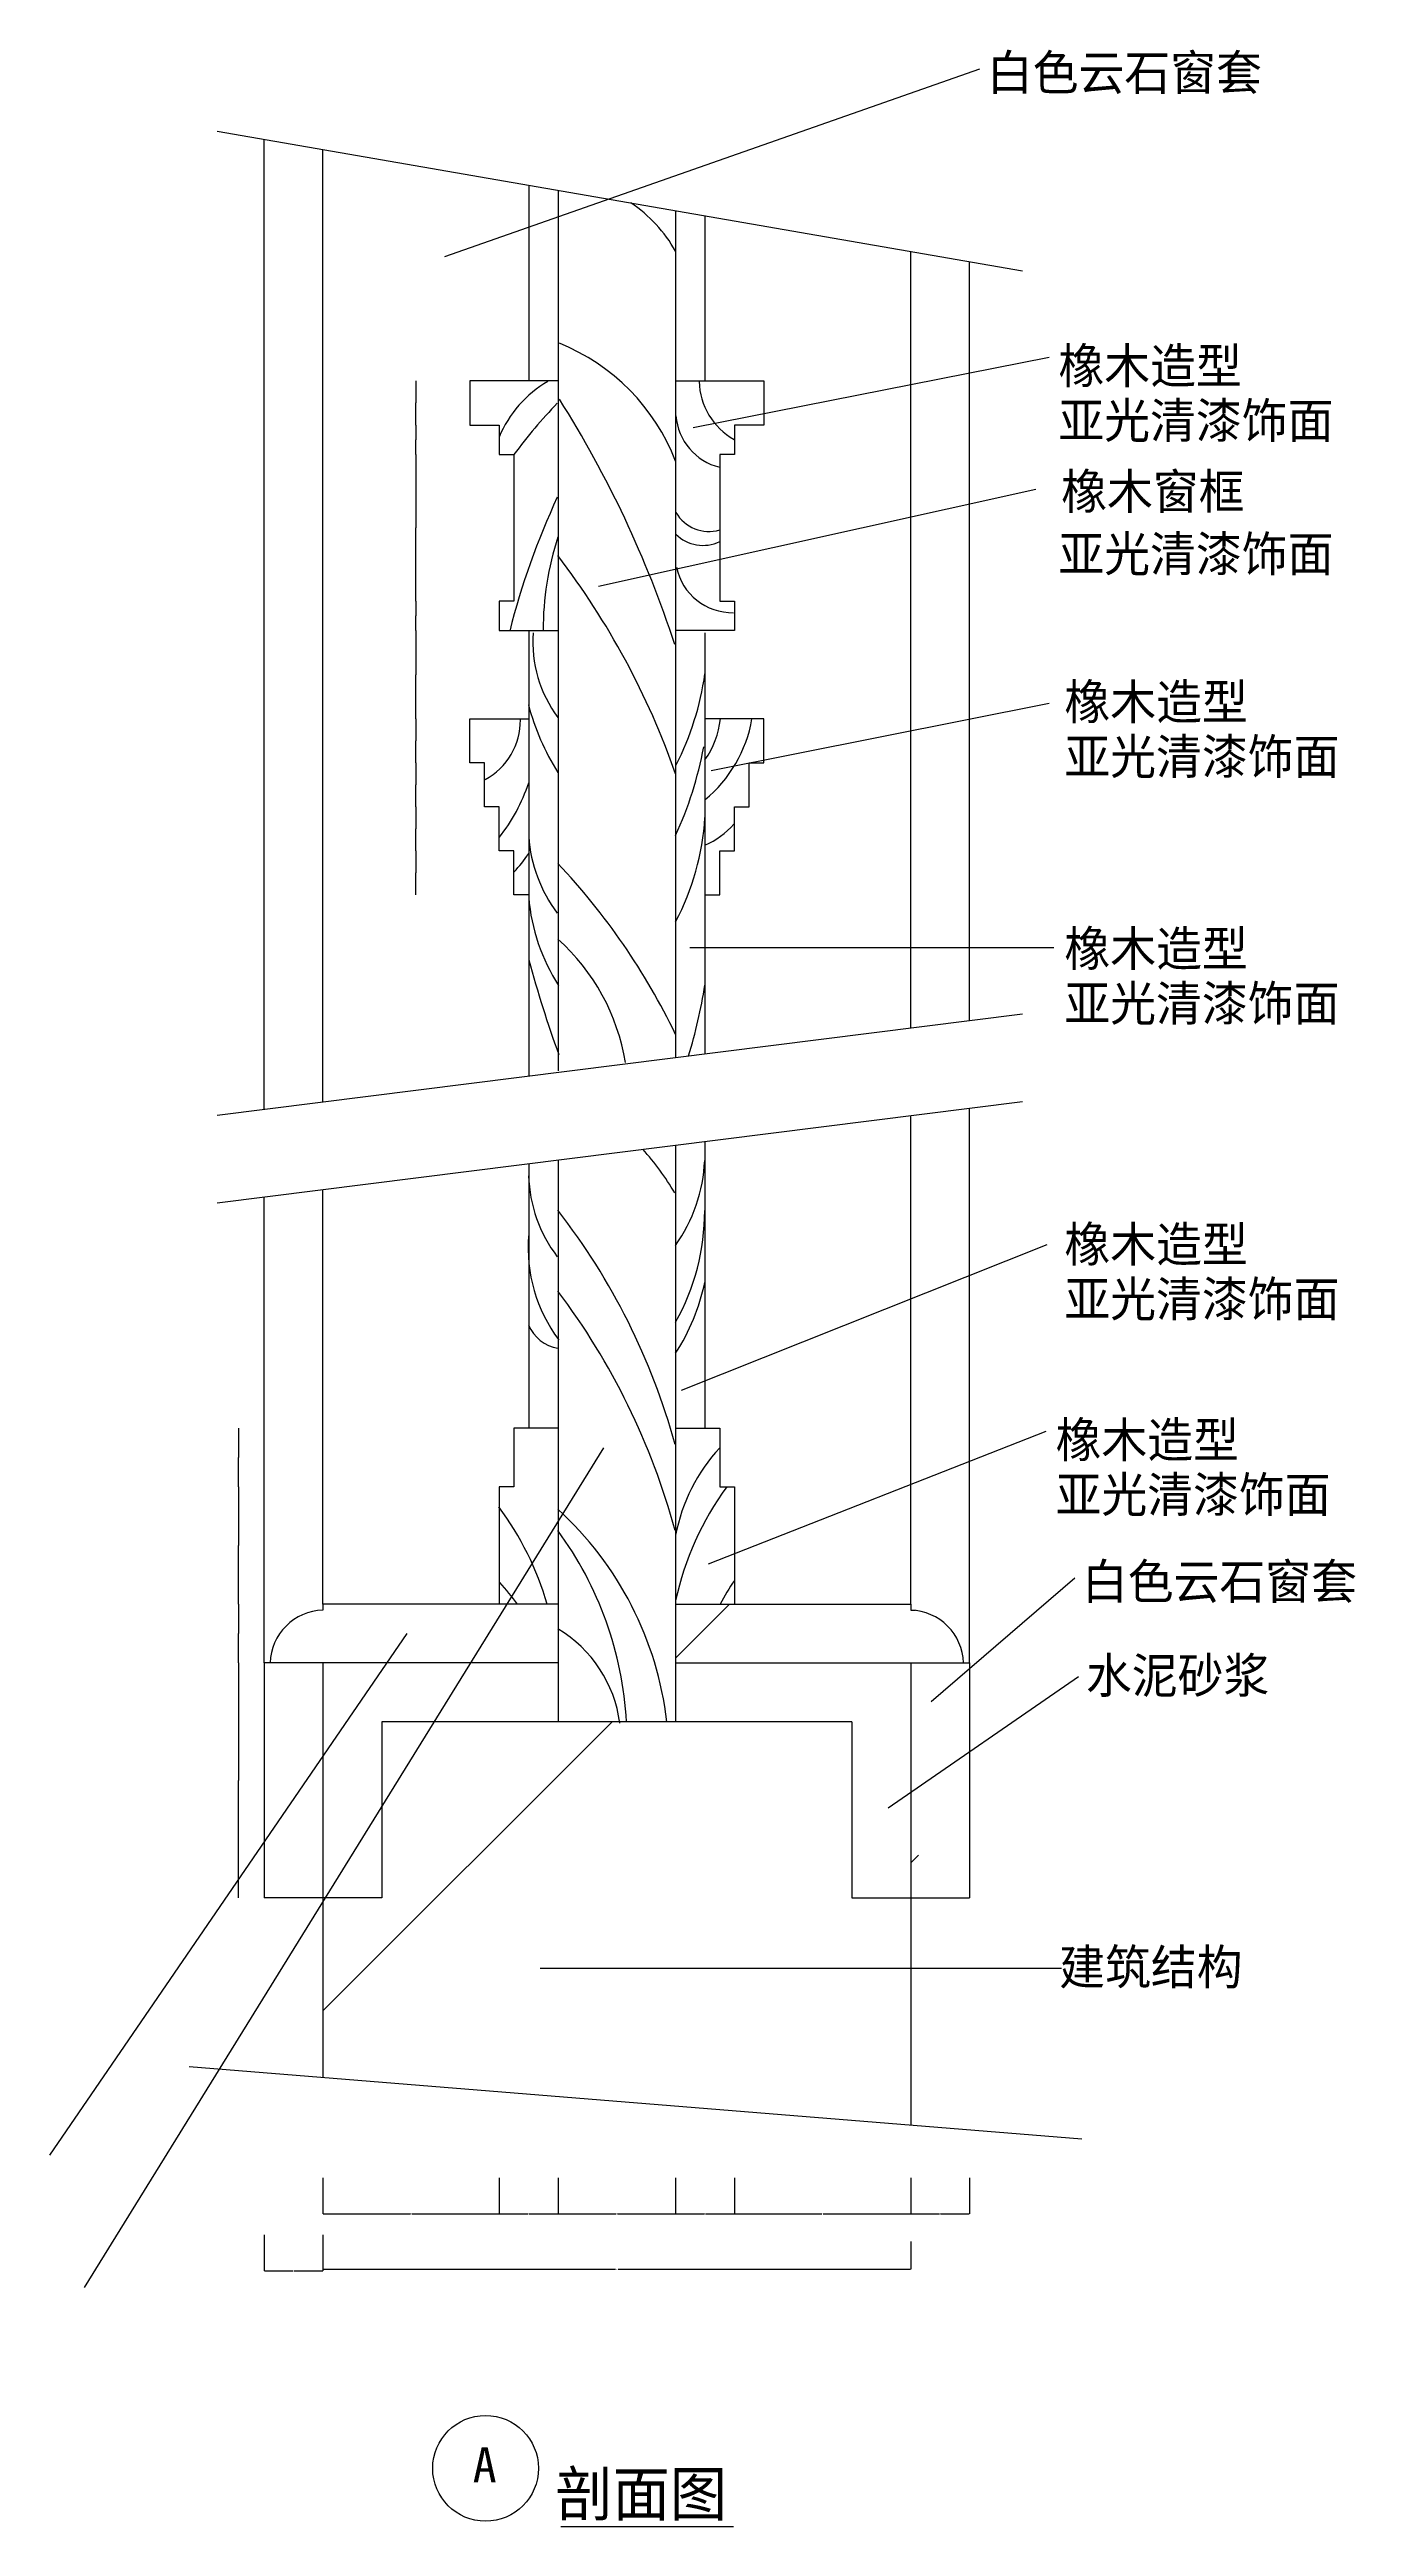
# Model space of a CAD drawing. Header units: metres. Extents: x 278 to 5235, y 197 to 7080.
# Drawn here: x 3013 to 5235, y 2600 to 6816 of the extents above; entities that cross this region are included whole.
import ezdxf

# ---------------------------------------------------------------- set-up
doc = ezdxf.new("R2010")
doc.units = ezdxf.units.M
for name, color, linetype in [('2', 2, 'Continuous'), ('4', 4, 'Continuous'), ('7', 7, 'Continuous'), ('BH', 3, 'Continuous'), ('DIM', 3, 'Continuous'), ('TEXT', 3, 'Continuous')]:
    doc.layers.add(name, color=color, linetype=linetype)
doc.dimstyles.get("Standard").update_dxf_attribs({"dimtxt": 2.5, "dimasz": 2.5, "dimexe": 1.25, "dimexo": 0.625, "dimtad": 1, "dimcen": 2.5, "dimazin": 3, "dimtfac": 1, "dimtmove": 0, "dimatfit": 3})

# ---------------------------------------------------------------- blocks, each defined once
blk = doc.blocks.new('*D40')
for p, q in [((3477.84, 3084.92), (3477.84, 3037.83)), ((4477.84, 3084.92), (4477.84, 3037.83)), ((3478.09, 3037.83), (3975.84, 3037.83)), ((3979.84, 3037.83), (4477.59, 3037.83))]:
    blk.add_line(p, q)
at = {"layer": 'Defpoints'}
for p in [(3477.84, 3084.92), (4477.84, 3084.92), (3477.84, 3037.83)]:
    blk.add_point(p, dxfattribs=at)
at = {"layer": 'DIM', "insert": (3977.84, 3037.83), "char_height": 1, "attachment_point": 5}
blk.add_mtext('200 ', dxfattribs=at)
blk = doc.blocks.new('*D41')
for p, q in [((3377.84, 3096.31), (3377.84, 3035.18)), ((3477.84, 3096.31), (3477.84, 3035.18)), ((3378.09, 3035.18), (3426.84, 3035.18)), ((3428.84, 3035.18), (3477.59, 3035.18))]:
    blk.add_line(p, q)
at = {"layer": 'Defpoints'}
for p in [(3377.84, 3096.31), (3477.84, 3096.31), (3377.84, 3035.18)]:
    blk.add_point(p, dxfattribs=at)
at = {"layer": 'DIM', "insert": (3427.84, 3035.18), "char_height": 1, "attachment_point": 5}
blk.add_mtext('20', dxfattribs=at)
blk = doc.blocks.new('*D42')
for p, q in [((3477.84, 3193.24), (3477.84, 3132.11)), ((3777.84, 3193.24), (3777.84, 3132.11)), ((3478.09, 3132.11), (3626.84, 3132.11)), ((3628.84, 3132.11), (3777.59, 3132.11))]:
    blk.add_line(p, q)
at = {"layer": 'Defpoints'}
for p in [(3477.84, 3193.24), (3777.84, 3193.24), (3477.84, 3132.11)]:
    blk.add_point(p, dxfattribs=at)
at = {"layer": 'DIM', "insert": (3627.84, 3132.11), "char_height": 1, "attachment_point": 5}
blk.add_mtext('60', dxfattribs=at)
blk = doc.blocks.new('*D43')
for p, q in [((4077.84, 3193.24), (4077.84, 3132.11)), ((4177.84, 3193.24), (4177.84, 3132.11)), ((4078.09, 3132.11), (4126.84, 3132.11)), ((4128.84, 3132.11), (4177.59, 3132.11))]:
    blk.add_line(p, q)
at = {"layer": 'Defpoints'}
for p in [(4077.84, 3193.24), (4177.84, 3193.24), (4077.84, 3132.11)]:
    blk.add_point(p, dxfattribs=at)
at = {"layer": 'DIM', "insert": (4127.84, 3132.11), "char_height": 1, "attachment_point": 5}
blk.add_mtext('20', dxfattribs=at)
blk = doc.blocks.new('*D44')
for p, q in [((3777.84, 3193.24), (3777.84, 3132.11)), ((3877.84, 3193.24), (3877.84, 3132.11)), ((3778.09, 3132.11), (3826.84, 3132.11)), ((3828.84, 3132.11), (3877.59, 3132.11))]:
    blk.add_line(p, q)
at = {"layer": 'Defpoints'}
for p in [(3777.84, 3193.24), (3877.84, 3193.24), (3777.84, 3132.11)]:
    blk.add_point(p, dxfattribs=at)
at = {"layer": 'DIM', "insert": (3827.84, 3132.11), "char_height": 1, "attachment_point": 5}
blk.add_mtext('20', dxfattribs=at)
blk = doc.blocks.new('*D45')
for p, q in [((3877.84, 3193.24), (3877.84, 3132.11)), ((4077.84, 3193.24), (4077.84, 3132.11)), ((3878.09, 3132.11), (3976.84, 3132.11)), ((3978.84, 3132.11), (4077.59, 3132.11))]:
    blk.add_line(p, q)
at = {"layer": 'Defpoints'}
for p in [(3877.84, 3193.24), (4077.84, 3193.24), (3877.84, 3132.11)]:
    blk.add_point(p, dxfattribs=at)
at = {"layer": 'DIM', "insert": (3977.84, 3132.11), "char_height": 1, "attachment_point": 5}
blk.add_mtext('40', dxfattribs=at)
blk = doc.blocks.new('*D46')
for p, q in [((4477.84, 3193.24), (4477.84, 3132.11)), ((4577.84, 3193.24), (4577.84, 3132.11)), ((4478.09, 3132.11), (4526.84, 3132.11)), ((4528.84, 3132.11), (4577.59, 3132.11))]:
    blk.add_line(p, q)
at = {"layer": 'Defpoints'}
for p in [(4477.84, 3193.24), (4577.84, 3193.24), (4477.84, 3132.11)]:
    blk.add_point(p, dxfattribs=at)
at = {"layer": 'DIM', "insert": (4527.84, 3132.11), "char_height": 1, "attachment_point": 5}
blk.add_mtext('20', dxfattribs=at)
blk = doc.blocks.new('*D47')
for p, q in [((4177.84, 3193.24), (4177.84, 3132.11)), ((4477.84, 3193.24), (4477.84, 3132.11)), ((4178.09, 3132.11), (4326.84, 3132.11)), ((4328.84, 3132.11), (4477.59, 3132.11))]:
    blk.add_line(p, q)
at = {"layer": 'Defpoints'}
for p in [(4177.84, 3193.24), (4477.84, 3193.24), (4177.84, 3132.11)]:
    blk.add_point(p, dxfattribs=at)
at = {"layer": 'DIM', "insert": (4327.84, 3132.11), "char_height": 1, "attachment_point": 5}
blk.add_mtext('60', dxfattribs=at)
blk = doc.blocks.new('*D78')
for p, q in [((3334.33, 4369.83), (3334.33, 4269.83)), ((3334.08, 4269.83), (3333.83, 4269.83)), ((3334.33, 4169.83), (3334.33, 4269.83)), ((3334.33, 4269.83), (3334.33, 4269.83)), ((3334.58, 4269.83), (3334.83, 4269.83))]:
    blk.add_line(p, q)
at = {"layer": 'Defpoints'}
for p in [(3334.33, 4369.83), (3334.33, 4269.83), (3334.33, 4169.83)]:
    blk.add_point(p, dxfattribs=at)
at = {"layer": 'DIM', "insert": (3334.33, 4270.955), "char_height": 1, "attachment_point": 5}
blk.add_mtext('40', dxfattribs=at)
blk = doc.blocks.new('*D79')
for p, q in [((3334.33, 4069.83), (3334.33, 3869.83)), ((3334.08, 3869.83), (3333.83, 3869.83)), ((3334.33, 3669.83), (3334.33, 3869.83)), ((3334.33, 3869.83), (3334.33, 3869.83)), ((3334.58, 3869.83), (3334.83, 3869.83))]:
    blk.add_line(p, q)
at = {"layer": 'Defpoints'}
for p in [(3334.33, 4069.83), (3334.33, 3869.83), (3334.33, 3669.83)]:
    blk.add_point(p, dxfattribs=at)
at = {"layer": 'DIM', "insert": (3334.33, 3870.955), "char_height": 1, "attachment_point": 5}
blk.add_mtext('80', dxfattribs=at)
blk = doc.blocks.new('*D80')
for p, q in [((3334.33, 4169.83), (3334.33, 4119.83)), ((3334.08, 4119.83), (3333.83, 4119.83)), ((3334.33, 4069.83), (3334.33, 4119.83)), ((3334.33, 4119.83), (3334.33, 4119.83)), ((3334.58, 4119.83), (3334.83, 4119.83))]:
    blk.add_line(p, q)
at = {"layer": 'Defpoints'}
for p in [(3334.33, 4169.83), (3334.33, 4119.83), (3334.33, 4069.83)]:
    blk.add_point(p, dxfattribs=at)
at = {"layer": 'DIM', "insert": (3334.33, 4120.955), "char_height": 1, "attachment_point": 5}
blk.add_mtext('20', dxfattribs=at)
blk = doc.blocks.new('*D81')
for p, q in [((3334.33, 4469.83), (3334.33, 4419.83)), ((3334.08, 4419.83), (3333.83, 4419.83)), ((3334.33, 4369.83), (3334.33, 4419.83)), ((3334.33, 4419.83), (3334.33, 4419.83)), ((3334.58, 4419.83), (3334.83, 4419.83))]:
    blk.add_line(p, q)
at = {"layer": 'Defpoints'}
for p in [(3334.33, 4469.83), (3334.33, 4419.83), (3334.33, 4369.83)]:
    blk.add_point(p, dxfattribs=at)
at = {"layer": 'DIM', "insert": (3334.33, 4420.955), "char_height": 1, "attachment_point": 5}
blk.add_mtext('20', dxfattribs=at)
blk = doc.blocks.new('*D82')
for p, q in [((3635.61, 6127.17), (3635.61, 6002.17)), ((3635.36, 6002.17), (3635.11, 6002.17)), ((3635.61, 5877.17), (3635.61, 6002.17)), ((3635.61, 6002.17), (3635.61, 6002.17)), ((3635.86, 6002.17), (3636.11, 6002.17))]:
    blk.add_line(p, q)
at = {"layer": 'Defpoints'}
for p in [(3635.61, 6127.17), (3635.61, 6002.17), (3635.61, 5877.17)]:
    blk.add_point(p, dxfattribs=at)
at = {"layer": 'DIM', "insert": (3635.61, 6003.295), "char_height": 1, "attachment_point": 5}
blk.add_mtext('50', dxfattribs=at)
blk = doc.blocks.new('*D83')
for p, q in [((3635.61, 5527.17), (3635.61, 5489.67)), ((3635.36, 5489.67), (3635.11, 5489.67)), ((3635.61, 5452.17), (3635.61, 5489.67)), ((3635.61, 5489.67), (3635.61, 5489.67)), ((3635.86, 5489.67), (3636.11, 5489.67))]:
    blk.add_line(p, q)
at = {"layer": 'Defpoints'}
for p in [(3635.61, 5527.17), (3635.61, 5489.67), (3635.61, 5452.17)]:
    blk.add_point(p, dxfattribs=at)
at = {"layer": 'DIM', "insert": (3635.61, 5490.795), "char_height": 1, "attachment_point": 5}
blk.add_mtext('15', dxfattribs=at)
blk = doc.blocks.new('*D84')
for p, q in [((3635.61, 5452.17), (3635.61, 5414.67)), ((3635.36, 5414.67), (3635.11, 5414.67)), ((3635.61, 5377.17), (3635.61, 5414.67)), ((3635.61, 5414.67), (3635.61, 5414.67)), ((3635.86, 5414.67), (3636.11, 5414.67))]:
    blk.add_line(p, q)
at = {"layer": 'Defpoints'}
for p in [(3635.61, 5452.17), (3635.61, 5414.67), (3635.61, 5377.17)]:
    blk.add_point(p, dxfattribs=at)
at = {"layer": 'DIM', "insert": (3635.61, 5415.795), "char_height": 1, "attachment_point": 5}
blk.add_mtext('15', dxfattribs=at)
blk = doc.blocks.new('*D85')
for p, q in [((3635.61, 5877.17), (3635.61, 5852.17)), ((3635.36, 5852.17), (3635.11, 5852.17)), ((3635.61, 5827.17), (3635.61, 5852.17)), ((3635.61, 5852.17), (3635.61, 5852.17)), ((3635.86, 5852.17), (3636.11, 5852.17))]:
    blk.add_line(p, q)
at = {"layer": 'Defpoints'}
for p in [(3635.61, 5877.17), (3635.61, 5852.17), (3635.61, 5827.17)]:
    blk.add_point(p, dxfattribs=at)
at = {"layer": 'DIM', "insert": (3635.61, 5853.295), "char_height": 1, "attachment_point": 5}
blk.add_mtext('10', dxfattribs=at)
blk = doc.blocks.new('*D86')
for p, q in [((3635.61, 5827.17), (3635.61, 5752.17)), ((3635.36, 5752.17), (3635.11, 5752.17)), ((3635.61, 5677.17), (3635.61, 5752.17)), ((3635.61, 5752.17), (3635.61, 5752.17)), ((3635.86, 5752.17), (3636.11, 5752.17))]:
    blk.add_line(p, q)
at = {"layer": 'Defpoints'}
for p in [(3635.61, 5827.17), (3635.61, 5752.17), (3635.61, 5677.17)]:
    blk.add_point(p, dxfattribs=at)
at = {"layer": 'DIM', "insert": (3635.61, 5753.295), "char_height": 1, "attachment_point": 5}
blk.add_mtext('30', dxfattribs=at)
blk = doc.blocks.new('*D87')
for p, q in [((3635.61, 5677.17), (3635.61, 5639.67)), ((3635.36, 5639.67), (3635.11, 5639.67)), ((3635.61, 5602.17), (3635.61, 5639.67)), ((3635.61, 5639.67), (3635.61, 5639.67)), ((3635.86, 5639.67), (3636.11, 5639.67))]:
    blk.add_line(p, q)
at = {"layer": 'Defpoints'}
for p in [(3635.61, 5677.17), (3635.61, 5639.67), (3635.61, 5602.17)]:
    blk.add_point(p, dxfattribs=at)
at = {"layer": 'DIM', "insert": (3635.61, 5640.795), "char_height": 1, "attachment_point": 5}
blk.add_mtext('15', dxfattribs=at)
blk = doc.blocks.new('*D88')
for p, q in [((3635.61, 5602.17), (3635.61, 5564.67)), ((3635.36, 5564.67), (3635.11, 5564.67)), ((3635.61, 5527.17), (3635.61, 5564.67)), ((3635.61, 5564.67), (3635.61, 5564.67)), ((3635.86, 5564.67), (3636.11, 5564.67))]:
    blk.add_line(p, q)
at = {"layer": 'Defpoints'}
for p in [(3635.61, 5602.17), (3635.61, 5564.67), (3635.61, 5527.17)]:
    blk.add_point(p, dxfattribs=at)
at = {"layer": 'DIM', "insert": (3635.61, 5565.795), "char_height": 1, "attachment_point": 5}
blk.add_mtext('15', dxfattribs=at)
blk = doc.blocks.new('*D89')
for p, q in [((3635.61, 6252.17), (3635.61, 6214.67)), ((3635.36, 6214.67), (3635.11, 6214.67)), ((3635.61, 6177.17), (3635.61, 6214.67)), ((3635.61, 6214.67), (3635.61, 6214.67)), ((3635.86, 6214.67), (3636.11, 6214.67))]:
    blk.add_line(p, q)
at = {"layer": 'Defpoints'}
for p in [(3635.61, 6252.17), (3635.61, 6214.67), (3635.61, 6177.17)]:
    blk.add_point(p, dxfattribs=at)
at = {"layer": 'DIM', "insert": (3635.61, 6215.795), "char_height": 1, "attachment_point": 5}
blk.add_mtext('15', dxfattribs=at)
blk = doc.blocks.new('*D90')
for p, q in [((3635.61, 6177.17), (3635.61, 6152.17)), ((3635.36, 6152.17), (3635.11, 6152.17)), ((3635.61, 6127.17), (3635.61, 6152.17)), ((3635.61, 6152.17), (3635.61, 6152.17)), ((3635.86, 6152.17), (3636.11, 6152.17))]:
    blk.add_line(p, q)
at = {"layer": 'Defpoints'}
for p in [(3635.61, 6177.17), (3635.61, 6152.17), (3635.61, 6127.17)]:
    blk.add_point(p, dxfattribs=at)
at = {"layer": 'DIM', "insert": (3635.61, 6153.295), "char_height": 1, "attachment_point": 5}
blk.add_mtext('10', dxfattribs=at)

msp = doc.modelspace()

# ---------------------------------------------------------------- hatches: boundary and pattern name
at = {"layer": 'BH'}
h = msp.add_hatch(dxfattribs=at)
h.set_pattern_fill('ANSI33', scale=166.67)
h.paths.add_polyline_path([(3477.84, 4169.83), (3477.84, 4159.83, 0.4), (3387.84, 4069.83), (3877.84, 4069.83), (3877.84, 4169.83)])
h.paths.add_polyline_path([(4077.84, 4169.83), (4077.84, 4069.83), (4567.84, 4069.83, 0.4), (4477.84, 4159.83), (4477.84, 4169.83)])
h.paths.add_polyline_path([(3377.84, 3669.83), (3477.84, 3669.83), (3477.84, 4069.83), (3377.84, 4069.83)])
h.paths.add_polyline_path([(4577.84, 4069.83), (4477.84, 4069.83), (4477.84, 3669.83), (4577.84, 3669.83)])
h = msp.add_hatch(dxfattribs=at)
h.set_pattern_fill('AR-CONC', scale=8.33)
h.paths.add_polyline_path([(4377.84, 3969.83), (4377.84, 3669.83), (4477.84, 3669.83), (4477.84, 4069.83), (4077.84, 4069.83), (4077.84, 3969.83)])
h.paths.add_polyline_path([(3877.84, 3969.83), (3877.84, 4069.83), (3477.84, 4069.83), (3477.84, 3669.83), (3577.84, 3669.83), (3577.84, 3969.83)])
h = msp.add_hatch(dxfattribs=at)
h.set_pattern_fill('ANSI31', scale=833)
h.paths.add_polyline_path([(3577.84, 3969.83), (3577.84, 3669.83), (3477.84, 3669.83), (3477.84, 3364.69), (4477.84, 3283.66), (4477.84, 3669.83), (4377.84, 3669.83), (4377.84, 3969.83)])

# ---------------------------------------------------------------- linework, layer by layer
at = {"layer": '2'}
for p, q in [((4377.84, 3969.83), (3577.84, 3969.83)), ((3577.84, 3969.83), (3577.84, 3669.83)), ((4377.84, 3969.83), (4377.84, 3669.83)), ((3477.84, 3669.83), (3477.84, 3364.69)), ((3577.84, 3669.83), (3477.84, 3669.83)), ((4377.84, 3669.83), (4477.84, 3669.83)), ((4477.84, 3669.83), (4477.84, 3283.66))]:
    msp.add_line(p, q, dxfattribs=at)
at = {"layer": '4'}
for p, q in [((3377.84, 5012.17), (3377.84, 6663.48)), ((3827.84, 6585.36), (3827.84, 6252.17)), ((4077.84, 6541.96), (4077.84, 5100.35)), ((4127.84, 6533.28), (4127.84, 6252.17)), ((4577.84, 5163.33), (4577.84, 6455.17)), ((3827.84, 5827.17), (3827.84, 5068.85)), ((4127.84, 5823.31), (4127.84, 5106.65)), ((4577.84, 4069.83), (4577.84, 5014.39)), ((4077.84, 4951.41), (4077.84, 3969.83)), ((4127.84, 4957.7), (4127.84, 4469.83)), ((3827.84, 4919.91), (3827.84, 4469.83)), ((3877.84, 4926.21), (3877.84, 3969.83)), ((3377.84, 4069.83), (3377.84, 4863.22)), ((3877.84, 4469.83), (3802.84, 4469.83)), ((3802.84, 4469.83), (3802.84, 4369.83)), ((4077.84, 4469.83), (4152.84, 4469.83)), ((4152.84, 4469.83), (4152.84, 4369.83)), ((3802.84, 4369.83), (3777.84, 4369.83)), ((4152.84, 4369.83), (4177.84, 4369.83)), ((4177.84, 4369.83), (4177.84, 4169.83)), ((3877.84, 4169.83), (3477.84, 4169.83)), ((3477.84, 4169.83), (3477.84, 4159.83)), ((4077.84, 4169.83), (4477.84, 4169.83)), ((4477.84, 4169.83), (4477.84, 4159.83)), ((4477.84, 4159.83), (4486.07, 4159.83)), ((3877.84, 4069.83), (3377.84, 4069.83)), ((3377.84, 4069.83), (3377.84, 3669.83)), ((3477.84, 4069.83), (3477.84, 3669.83)), ((4077.84, 4069.83), (4577.84, 4069.83)), ((4477.84, 4069.83), (4477.84, 3669.83)), ((4577.84, 4069.83), (4577.84, 3669.83)), ((3477.84, 3669.83), (3377.84, 3669.83)), ((4477.84, 3669.83), (4577.84, 3669.83))]:
    msp.add_line(p, q, dxfattribs=at)
for points in [[(3877.84, 6576.68), (3877.84, 5077.8)], [(3877.84, 6252.17), (3727.84, 6252.17), (3727.84, 6177.17), (3777.84, 6177.17), (3777.84, 6127.17), (3802.84, 6127.17), (3802.84, 5877.17), (3777.84, 5877.17), (3777.84, 5827.17), (3877.84, 5827.17)], [(4077.84, 6252.17), (4227.84, 6252.17), (4227.84, 6177.17), (4177.84, 6177.17), (4177.84, 6127.17), (4152.84, 6127.17), (4152.84, 5877.17), (4177.84, 5877.17), (4177.84, 5827.17), (4077.84, 5827.17)], [(3827.84, 5377.17), (3802.84, 5377.17), (3802.84, 5452.17), (3777.84, 5452.17), (3777.84, 5527.17), (3752.84, 5527.17), (3752.84, 5602.17), (3727.84, 5602.17), (3727.84, 5677.17), (3827.84, 5677.17)], [(4127.84, 5377.17), (4152.84, 5377.17), (4152.84, 5452.17), (4177.84, 5452.17), (4177.84, 5527.17), (4202.84, 5527.17), (4202.84, 5602.17), (4227.84, 5602.17), (4227.84, 5677.17), (4127.84, 5677.17)], [(3777.84, 4369.83), (3777.84, 4169.83)]]:
    msp.add_lwpolyline(points, dxfattribs=at)
for centre, start, end in [((3480.62, 4067.05), 91.72, 178.28), ((4475.05, 4067.05), 1.72, 88.28)]:
    msp.add_arc(centre, 92.83, start, end, dxfattribs=at)
at = {"layer": '7'}
for p, q in [((3477.84, 5024.76), (3477.84, 6646.12)), ((4477.84, 5150.74), (4477.84, 6472.53)), ((4477.84, 4169.83), (4477.84, 5001.8)), ((3477.84, 4169.83), (3477.84, 4875.82))]:
    msp.add_line(p, q, dxfattribs=at)
at = {"layer": 'BH'}
for centre, radius, start, end in [((3870.51, 6357.42), 237.33, 29.12, 56.43), ((3748.19, 5988.65), 353.2, 21.04, 68.05), ((3959.27, 6081.25), 196.68, 120.13, 157.54), ((4235.54, 6254.93), 117.81, 181.69, 240.47), ((4536.51, 5581.74), 914.21, 136.21, 143.37), ((2299.85, 5223.23), 1868.97, 18.09, 32.27), ((4176.16, 6200.47), 98.05, 184.38, 256.24), ((5071.92, 5501.1), 1317.23, 155.16, 165.7), ((4124.35, 6037.06), 64.81, 224.84, 296.08), ((4134.72, 6061.1), 65.15, 210.18, 286.15), ((4357.18, 5829.52), 504.66, 161.89, 180.23), ((2815.51, 5142.16), 1337.17, 19.26, 37.43), ((4174.26, 5954.28), 96.56, 191.34, 271.2), ((4047.39, 5807.42), 212.58, 175.71, 217.04), ((3638.1, 5822.95), 494.54, 333.02, 351.91), ((4222.05, 5804.46), 407.96, 194.68, 212.43), ((3699.24, 5674.21), 114.45, 298.51, 0.68), ((4007.24, 5692.68), 147.71, 324.73, 353.83), ((3980.13, 5716.88), 231.15, 309.72, 350.02), ((3502.65, 5744.38), 633.61, 335.2, 349.52), ((3534.46, 5665.35), 309.03, 321.95, 341.69), ((3699.07, 5533.89), 429.38, 331.9, 356.67), ((4080.07, 5578.64), 125.87, 292.3, 320.14), ((3591.28, 5610.38), 287.18, 317.49, 325.46), ((4071.96, 5493.69), 244.74, 184.06, 217), ((3043.23, 4642.18), 1148, 25.68, 43.39), ((4154.64, 5400.45), 327.98, 184.86, 212.75), ((3639.93, 5035.59), 356.89, 9.07, 48.29), ((5860.31, 5821.46), 2106.66, 195.27, 199.87), ((3173.6, 5380.34), 967, 343.34, 350.68), ((3668.28, 4628.55), 474.28, 30.6, 41.75), ((4066.35, 4906.04), 238.67, 181.65, 217.31), ((3858.38, 4936.91), 269.2, 324.45, 357.53), ((2980.75, 4142.63), 1136.19, 15.27, 37.89), ((3741.66, 4839.21), 385.67, 330.65, 0.09), ((4088.26, 4776.36), 261.3, 175.46, 216.75), ((2928.01, 3985.98), 1189.72, 15.06, 37.06), ((3792.51, 4785.19), 341.6, 326.64, 348.56), ((3887.63, 4669.8), 64.8, 202.53, 261.19), ((4377.69, 4229.71), 305.36, 137.42, 169.1), ((4578.36, 4067.41), 512.15, 143.81, 167.76), ((3348.23, 4019.4), 533.01, 16.39, 36.39), ((3484.48, 3901.61), 582.62, 6.72, 47.59), ((3392.81, 3937.3), 602.38, 3.09, 36.44), ((3384.22, 3853.45), 529.63, 36.68, 41.82), ((4598.67, 3930.55), 505.43, 146.38, 151.74), ((3765.18, 3939.23), 219.5, 7.4, 59.26)]:
    msp.add_arc(centre, radius, start, end, dxfattribs=at)
at = {"layer": 'DIM'}
for p, q in [((3297.74, 6677.38), (4667.96, 6439.52)), ((3297.74, 5002.08), (4667.96, 5174.69)), ((3297.74, 4853.13), (4667.96, 5025.75)), ((3249.94, 3383.15), (4769.16, 3260.05))]:
    msp.add_line(p, q, dxfattribs=at)
at = {"layer": 'TEXT'}
msp.add_line((3882.3, 2599.96), (4176.18, 2599.96), dxfattribs=at)
msp.add_circle((3754.52, 2698.96), 90, dxfattribs=at)

# ---------------------------------------------------------------- texts
for s, height, p in [('白色云石窗套', 60, (4607.44, 6747.18)), ('橡木造型', 60, (4729.18, 6247.89)), ('亚光清漆饰面', 60, (4729.18, 6154.81)), ('橡木窗框', 60, (4733.93, 6034.08)), ('亚光清漆饰面', 60, (4729.18, 5927.8)), ('橡木造型', 60, (4739.39, 5675.81)), ('亚光清漆饰面', 60, (4739.39, 5582.74)), ('橡木造型', 60, (4739.39, 5255.83)), ('亚光清漆饰面', 60, (4739.39, 5162.76)), ('橡木造型', 60, (4739.39, 4752.52)), ('亚光清漆饰面', 60, (4739.39, 4659.45)), ('橡木造型', 60, (4724.41, 4419.55)), ('亚光清漆饰面', 60, (4724.41, 4326.47)), ('白色云石窗套', 60, (4769.19, 4178.61)), ('水泥砂浆', 60, (4776.06, 4018.6)), ('建筑结构', 60, (4730.52, 3522.26)), ('A', 60, (3732.58, 2674.83)), ('剖面图', 75, (3873.11, 2617.9))]:
    msp.add_text(s, height=height, dxfattribs=at).set_placement(p)

# ---------------------------------------------------------------- dimensions: what is measured, and where the dimension line sits
at = {"layer": 'DIM'}
for base, p1, p2, text, picture, middle in [((3635.61, 6214.67), (3635.61, 6252.17), (3635.61, 6177.17), '15', '*D89', (3635.61, 6215.795)), ((3635.61, 6152.17), (3635.61, 6177.17), (3635.61, 6127.17), '10', '*D90', (3635.61, 6153.295)), ((3635.61, 6002.17), (3635.61, 6127.17), (3635.61, 5877.17), '50', '*D82', (3635.61, 6003.295)), ((3635.61, 5852.17), (3635.61, 5877.17), (3635.61, 5827.17), '10', '*D85', (3635.61, 5853.295)), ((3635.61, 5752.17), (3635.61, 5827.17), (3635.61, 5677.17), '30', '*D86', (3635.61, 5753.295)), ((3635.61, 5639.67), (3635.61, 5677.17), (3635.61, 5602.17), '15', '*D87', (3635.61, 5640.795)), ((3635.61, 5564.67), (3635.61, 5602.17), (3635.61, 5527.17), '15', '*D88', (3635.61, 5565.795)), ((3635.61, 5489.67), (3635.61, 5527.17), (3635.61, 5452.17), '15', '*D83', (3635.61, 5490.795)), ((3635.61, 5414.67), (3635.61, 5452.17), (3635.61, 5377.17), '15', '*D84', (3635.61, 5415.795)), ((3334.33, 4419.83), (3334.33, 4469.83), (3334.33, 4369.83), '20', '*D81', (3334.33, 4420.955)), ((3334.33, 4269.83), (3334.33, 4369.83), (3334.33, 4169.83), '40', '*D78', (3334.33, 4270.955)), ((3334.33, 4119.83), (3334.33, 4169.83), (3334.33, 4069.83), '20', '*D80', (3334.33, 4120.955)), ((3334.33, 3869.83), (3334.33, 4069.83), (3334.33, 3669.83), '80', '*D79', (3334.33, 3870.955)), ((3477.84, 3132.11), (3477.84, 3193.24), (3777.84, 3193.24), '60', '*D42', (3627.84, 3132.11)), ((3777.84, 3132.11), (3777.84, 3193.24), (3877.84, 3193.24), '20', '*D44', (3827.84, 3132.11)), ((3877.84, 3132.11), (3877.84, 3193.24), (4077.84, 3193.24), '40', '*D45', (3977.84, 3132.11)), ((4077.84, 3132.11), (4077.84, 3193.24), (4177.84, 3193.24), '20', '*D43', (4127.84, 3132.11)), ((4177.84, 3132.11), (4177.84, 3193.24), (4477.84, 3193.24), '60', '*D47', (4327.84, 3132.11)), ((4477.84, 3132.11), (4477.84, 3193.24), (4577.84, 3193.24), '20', '*D46', (4527.84, 3132.11)), ((3377.84, 3035.18), (3377.84, 3096.31), (3477.84, 3096.31), '20', '*D41', (3427.84, 3035.18)), ((3477.84, 3037.83), (3477.84, 3084.92), (4477.84, 3084.92), '200 ', '*D40', (3977.84, 3037.83))]:
    dim = msp.add_linear_dim(base=base, p1=p1, p2=p2, text=text, dimstyle='Standard', dxfattribs=at)
    dim.commit()
    dim.dimension.update_dxf_attribs({"geometry": picture, "text_midpoint": middle})

# ---------------------------------------------------------------- leaders
for points in [[(3685.27, 6464.01), (4595.53, 6783.37)], [(4107.5, 6172.92), (4713.4, 6292.93)], [(3946.54, 5903.05), (4690.89, 6068.07)], [(4138.49, 5589.07), (4713.67, 5703.97)], [(4102.14, 5287.59), (4721.59, 5287.59)], [(4087.81, 4534.16), (4710.02, 4782.34)], [(3955.11, 4435.99), (3071.29, 3006.61)], [(4133.77, 4238.54), (4708.62, 4464.59)], [(4512.42, 4004.22), (4757.28, 4214.8)], [(3620.35, 4119.83), (3012.61, 3232.02)], [(4439.37, 3823.39), (4763.3, 4046.55)], [(3847.52, 3550.21), (4734.65, 3550.21)]]:
    msp.add_leader(points, dimstyle='Standard', dxfattribs=at)

doc.saveas('drawing.dxf')
